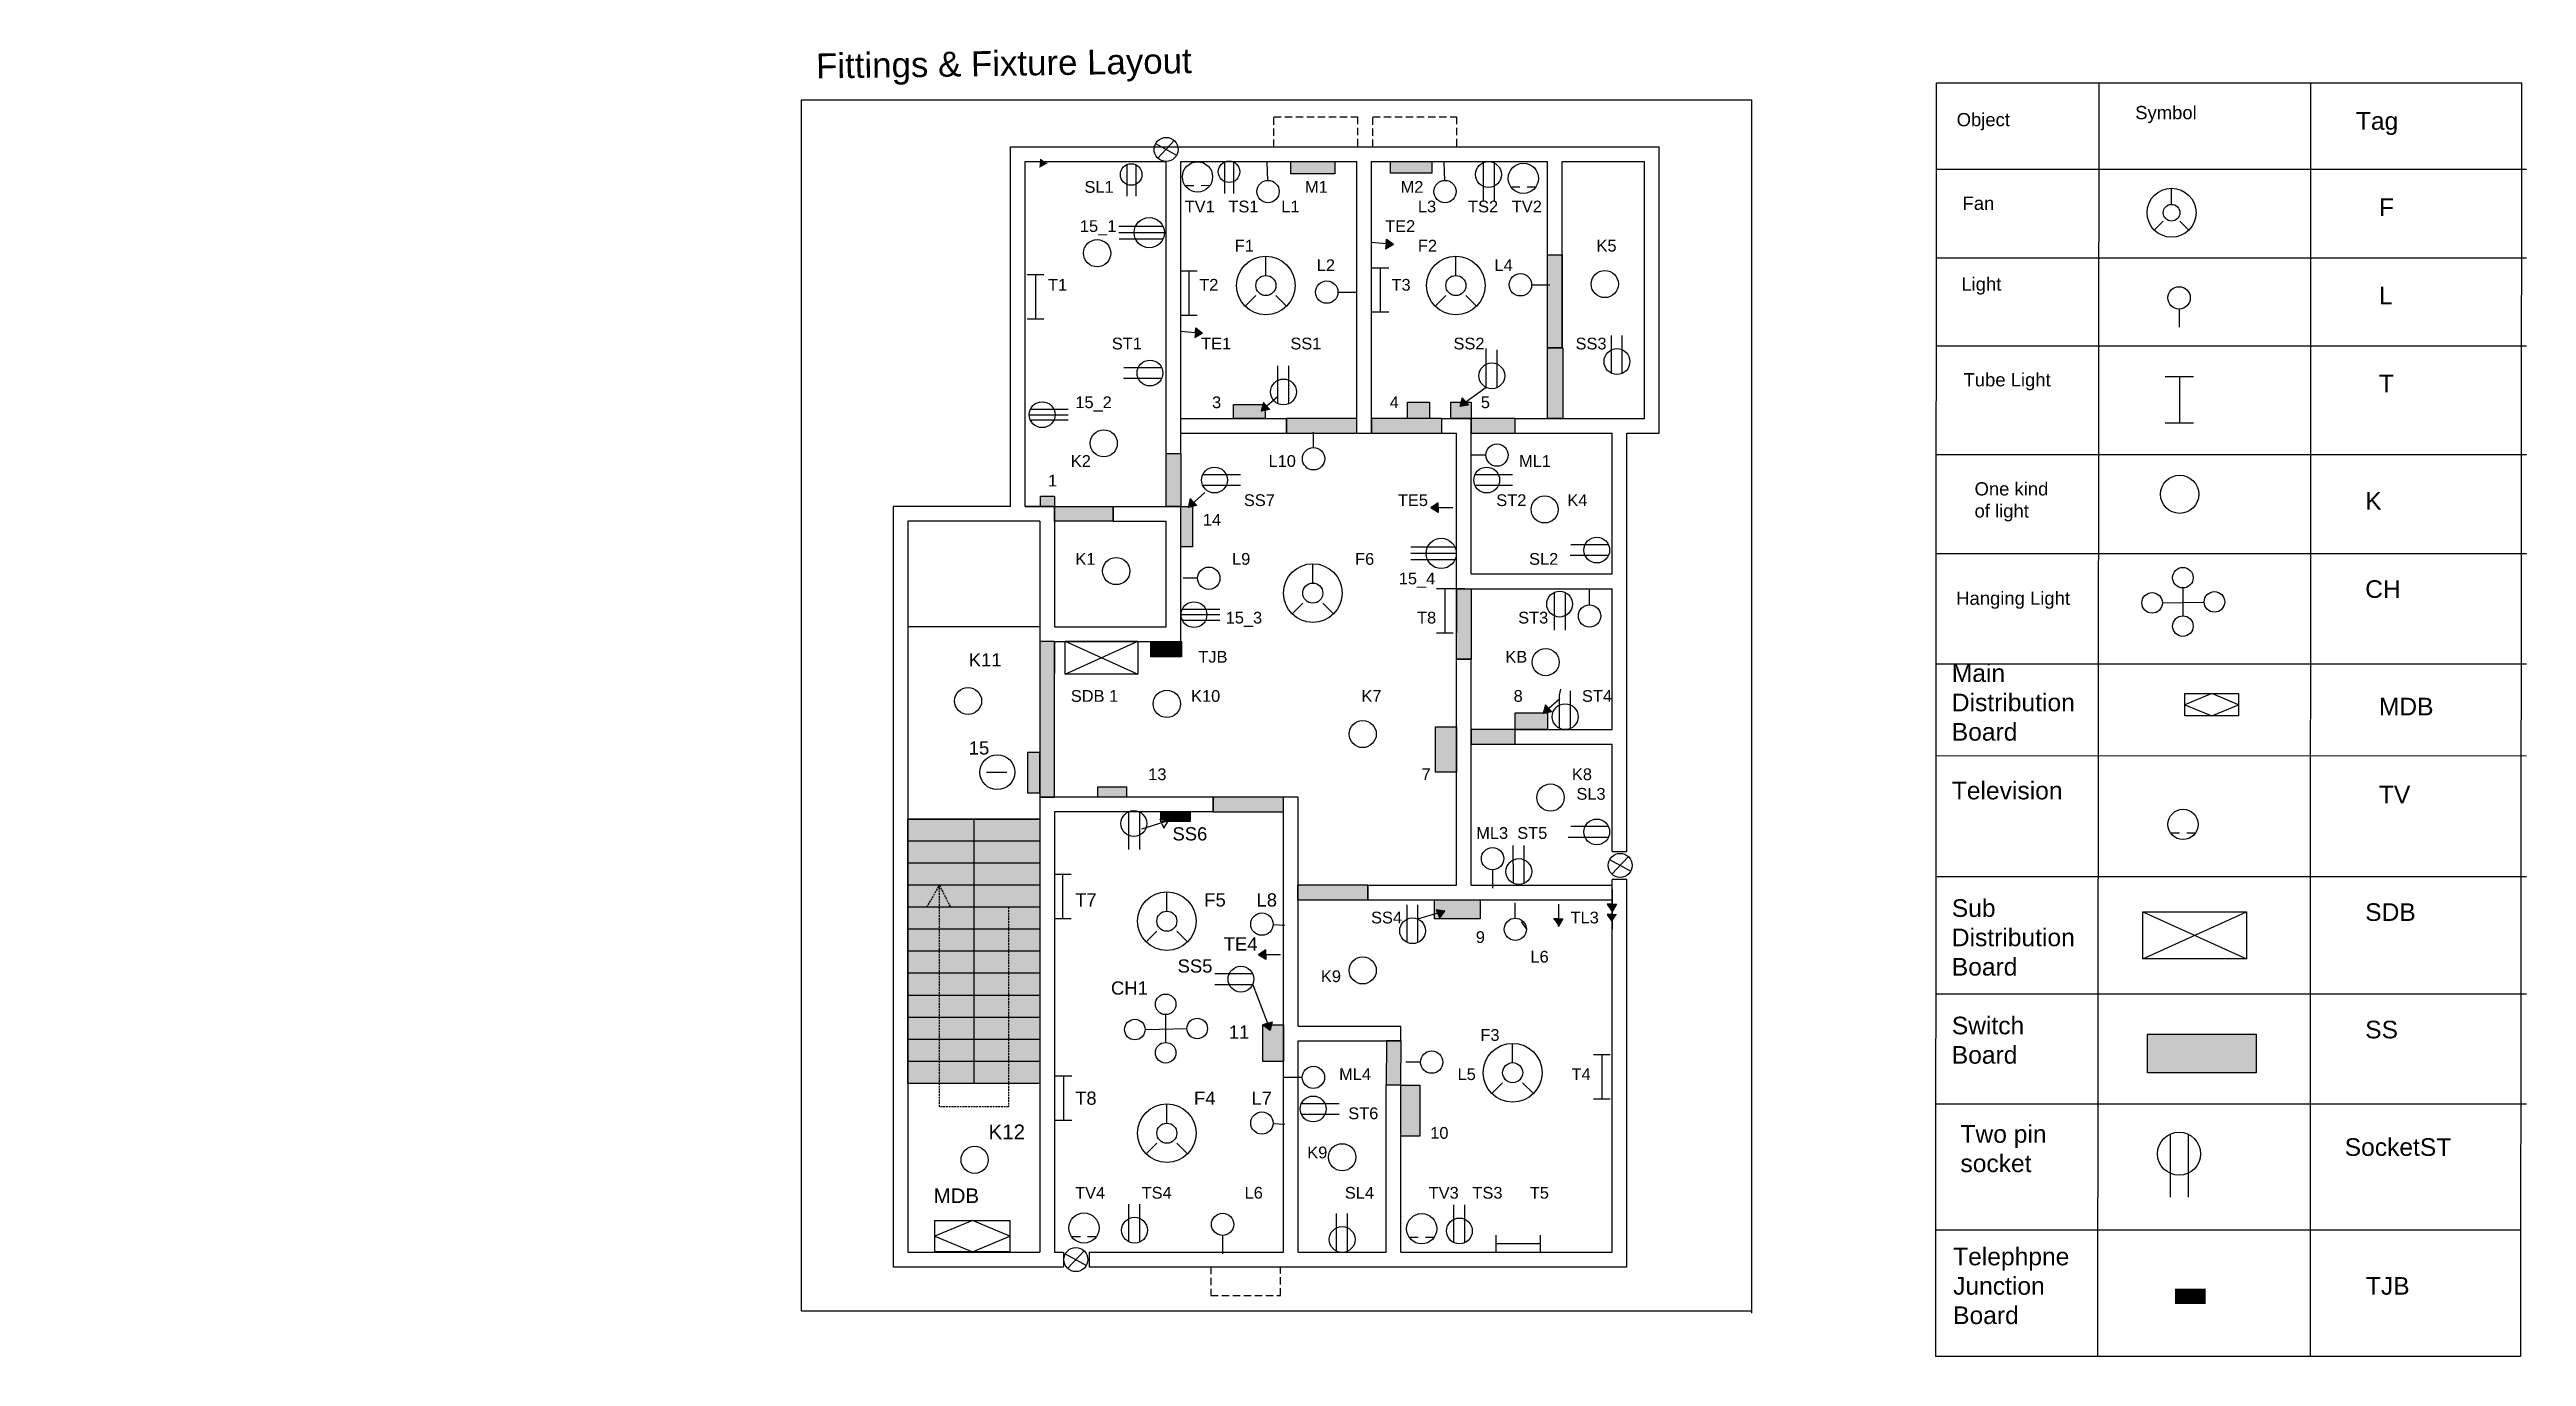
# Model space of a CAD drawing. Header units: inches. Extents: x -866 to 823, y 98 to 33361.
# Drawn here: x -866 to 823, y 98 to 988 of the extents above; entities outside this region: 2.
import ezdxf

# ---------------------------------------------------------------- set-up
doc = ezdxf.new("R2010")
doc.units = ezdxf.units.IN
doc.header["$LTSCALE"] = 5
doc.header["$MEASUREMENT"] = 0
doc.linetypes.add('DASHED2', pattern=[0.375, 0.25, -0.125])
doc.linetypes.add('DASHEDX2', pattern=[1.5, 1, -0.5])
doc.styles.get("Standard").update_dxf_attribs({"font": 'arial.ttf', "height": 12})

msp = doc.modelspace()

# ---------------------------------------------------------------- texts
at = {"linetype": 'Continuous', "insert": (-343.2, 985), "char_height": 17, "width": 357.677, "attachment_point": 1, "rotation": 0.8268}
msp.add_mtext('{\\C3;Fittings & Fixture Layout}', dxfattribs=at)
at = {"linetype": 'Continuous', "attachment_point": 1}
for s, insert, char_height, width in [('Symbol', (556, 949.3), 9, 94.75), ('Object', (434.3, 944.5), 9, 82.5), ('Tag', (706.4, 945.1), 12, 90), ('                       \\P             SL1                                          {\\C3;M1 }               {\\C3;M2}               \\P                                   {\\C4;TV1}   TS1     L1                          L3       TS2   TV2\\P            {\\C3;15_1 }                                                         {\\C2; TE2\\P}                                              F1                                    F2                                   K5\\P                                                                L2                                   L4                       \\P     T1                             T2                                      T3                         \\P\\P\\P                   ST1             {\\C2;TE1 }            SS1                             SS2                    SS3\\P\\P         \\P           {\\C3;15_2}                      {\\C1;3}                                    {\\C1; 4 }                 {\\C1;5 \\P}\\P\\P          K2                                       L10                                                 ML1\\P    {\\C1; 1  }                                                                                             \\P                                                SS7                          {\\C2; TE5}               ST2         K4\\P                                       {\\C1;14\\P}\\P           K1                              L9                       F6                                  SL2\\P                                                                                  15_4                        \\P\\P                                            {\\C3;15_3  }                                T8                  ST3     \\P                     \\P                                      TJB                                                             KB\\P \\P         {\\C1; SDB 1 }               K10                               K7                            {\\C1; 8 }            ST4\\P\\P\\P                    \\P                           {\\C1;13    }                                                   {\\C1; 7}                               K8\\P                                                                                                                         SL3\\P                                                                                                                           \\P                                                                                                   ML3  ST5   \\P                                         ', (-200.5, 911.5), 8, 414.269), ('Fan', (438.3, 887.5), 9, 71.5), ('\\P          F\\P\\P\\P          L\\P\\P\\P          T\\P\\P\\P\\P        K\\P\\P\\P        CH\\P\\P\\P     \\P          MDB\\P\\P\\P          TV\\P\\P\\P\\P        SDB\\P\\P\\P\\P        SS\\P\\P\\P\\P     SocketST', (675.5, 906.3), 12, 143.159), ('Light', (437.5, 832.5), 9, 73), ('Tube Light', (439, 767.3), 9, 67.25), ('One kind of light', (446.5, 693), 9, 63.25), ('Hanging Light', (434, 618.5), 9, 86.75), ('K11\\P\\P\\P\\P{\\C1;15}', (-239, 576.5), 9, 40), ('Main Distribution \\PBoard\\P\\PTelevision\\P\\P\\P\\PSub\\PDistribution\\PBoard\\P\\PSwitch\\PBoard', (431, 569), 12, 99.527), ('                       SS6\\P\\P\\P    T7                     F5      L8\\P\\P                                 {\\C1;TE4}\\P                        SS5\\P           CH1\\P                                             \\P                                  {\\C1;11\\P}\\P\\P    T8                   F4       L7', (-180.5, 458), 9, 156), ('                SS4                                     TL3\\P                                       {\\C1;9 }              \\P                                                   L6\\P     K9                                  \\P\\P                                       \\P                                        F3\\P        \\P         ML4                   L5                     T4\\P\\P           ST6           \\P                             10\\P{\\C1;  K9}', (-14.5, 400.5), 8, 214), ('K12', (-225.5, 255.5), 10, 35), ('Two pin socket                                                                            ', (436.9, 255.1), 12, 72), ('{\\C1;MDB}', (-263, 212), 10, 52.011), ('TV4        TS4                L6                  SL4            TV3   TS3      T5', (-166.5, 213), 8, 322.5), ('Telephpne                                                \\PJunction                                               TJB                               \\PBoard', (431.9, 171.6), 12, 377.5)]:
    msp.add_mtext(s, dxfattribs=dict(at, insert=insert, char_height=char_height, width=width))

# ---------------------------------------------------------------- hatches: boundary and pattern name
at = {"linetype": 'Continuous', "true_color": 0x000000}
h = msp.add_hatch(color=18, dxfattribs=at)
h.paths.add_polyline_path([(-185.6, 910.1), (-190.5, 910.6), (-190.9, 907.1)])
h.paths.add_polyline_path([(-185.6, 910.1), (-190.3, 913.6), (-190.5, 910.6)])
at = {"linetype": 'Continuous'}
h = msp.add_hatch(color=252, dxfattribs=at)
h.paths.add_polyline_path([(68.5, 282.4), (55.5, 282.4), (55.5, 247.5), (68.5, 247.5)])
h.paths.add_polyline_path([(-24.5, 323.5), (-38.5, 323.5), (-38.5, 298.5), (-24.5, 298.5)])
h.paths.add_polyline_path([(109.5, 408.5), (78.5, 408.5), (78.5, 395.5), (109.5, 395.5)])
h.paths.add_polyline_path([(155.5, 536), (133.5, 536), (133.5, 524.5), (155.5, 524.5)])
h.paths.add_polyline_path([(93.5, 526.5), (79, 526.5), (79, 495.5), (93.5, 495.5)])
h.paths.add_polyline_path([(-37, 746), (-58.5, 746), (-58.5, 736.5), (-37, 736.5)])
h.paths.add_polyline_path([(75, 747.5), (60, 747.5), (60, 736.5), (75, 736.5)])
h.paths.add_polyline_path([(103.5, 747.5), (89.5, 747.5), (89.5, 736.5), (103.5, 736.5)])
h.paths.add_polyline_path([(76.5, 911.5), (48.5, 911.5), (48.5, 903.5), (76.5, 903.5)])
h.paths.add_polyline_path([(10.5, 911.5), (-19.5, 911.5), (-19.5, 903), (10.5, 903)])
h.paths.add_polyline_path([(-94, 584.5), (-115, 584.5), (-115, 574), (-94, 574)])
h.paths.add_polyline_path([(-131.5, 485.5), (-151, 485.5), (-151, 478.5), (-131.5, 478.5)])
h.paths.add_polyline_path([(-190.5, 509), (-199, 509), (-199, 481.5), (-190.5, 481.5)])
h = msp.add_hatch(color=256, dxfattribs=at)
h.set_gradient(color1=(213, 179, 42), one_color=1, tint=1)
h.paths.add_polyline_path([(-741.5, 854.5), (-865.5, 854.5), (-865.5, 803.5), (-741.5, 803.5)], flags=17)
h.paths.add_polyline_path([(-865.5, 854.5), (-741.5, 854.5), (-741.5, 803.5), (-865.5, 803.5)])
at = {"linetype": 'Continuous', "true_color": 0x000000}
h = msp.add_hatch(color=18, dxfattribs=at)
h.paths.add_polyline_path([(50.4, 855.1), (45.5, 855.6), (45.1, 852.1)])
h.paths.add_polyline_path([(50.4, 855.1), (45.7, 858.6), (45.5, 855.6)])
at = {"linetype": 'Continuous'}
h = msp.add_hatch(color=256, dxfattribs=at)
h.paths.add_polyline_path([(45.1, 852.1), (50.4, 855.1), (45.5, 855.6)])
h.paths.add_polyline_path([(45.5, 855.6), (50.4, 855.1), (45.7, 858.6)])
for color, points in [(56, [(165.5, 848), (155.5, 848), (155.5, 784.5), (165.5, 784.5)]), (54, [(25.5, 736.5), (-22.5, 736.5), (-22.5, 726.5), (25.5, 726.5)]), (54, [(83.5, 736.5), (35.5, 736.5), (35.5, 726.5), (83.5, 726.5)]), (252, [(-86.5, 676.5), (-94.5, 676.5), (-94.5, 649), (-86.5, 649)]), (73, [(-94, 584.5), (-115, 584.5), (-115, 574), (-94, 574)]), (54, [(133.5, 524.5), (103.5, 524.5), (103.5, 514.5), (133.5, 514.5)]), (52, [(-24.5, 478.5), (-72.5, 478.5), (-72.5, 468.5), (-24.5, 468.5)]), (252, [(-88, 468.5), (-108, 468.5), (-108, 463.3), (-102.8, 462.5), (-103.1, 462), (-88, 462)]), (52, [(33, 418.5), (-14.5, 418.5), (-14.5, 408.5), (33, 408.5)]), (56, [(55.8, 312.4), (45.8, 312.5), (45.5, 282.5), (55.5, 282.5)]), (8, [(564.4, 317.1), (564.4, 290.6), (638.4, 290.6), (638.4, 317.1)]), (73, [(604.1, 143.8), (583.1, 143.8), (583.1, 133.3), (604.1, 133.3)])]:
    msp.add_hatch(color=color, dxfattribs=at).paths.add_polyline_path(points)
at = {"linetype": 'Continuous', "true_color": 0x000000}
h = msp.add_hatch(color=18, dxfattribs=at)
h.paths.add_polyline_path([(-79.6, 794.6), (-84.5, 795.1), (-84.9, 791.6)])
h.paths.add_polyline_path([(-79.6, 794.6), (-84.3, 798.1), (-84.5, 795.1)])
at = {"linetype": 'Continuous'}
h = msp.add_hatch(color=256, dxfattribs=at)
h.paths.add_polyline_path([(-84.9, 791.6), (-79.6, 794.6), (-84.5, 795.1)])
h.paths.add_polyline_path([(-84.5, 795.1), (-79.6, 794.6), (-84.3, 798.1)])
h = msp.add_hatch(color=56, dxfattribs=at)
h.paths.add_polyline_path([(166, 784.5), (155.5, 784.5), (155.5, 736.5), (166, 736.5)])
h.paths.add_polyline_path([(-94.5, 712.5), (-104.5, 712.5), (-104.5, 676.5), (-94.5, 676.5)])
h.paths.add_polyline_path([(-180.5, 683.5), (-190, 683.5), (-190, 676.5), (-180.5, 676.5)])
h.paths.add_polyline_path([(133.5, 736.5), (103.5, 736.5), (103.5, 726.5), (133.5, 726.5)])
at = {"linetype": 'Continuous', "true_color": 0x000000}
h = msp.add_hatch(color=18, dxfattribs=at)
h.paths.add_polyline_path([(-39.6, 741.4), (-35.8, 744.7), (-38.2, 747.3)])
h.paths.add_polyline_path([(-39.6, 741.4), (-33.8, 742.5), (-35.8, 744.7)])
at = {"linetype": 'Continuous'}
h = msp.add_hatch(color=256, dxfattribs=at)
h.paths.add_polyline_path([(-38.2, 747.3), (-39.6, 741.4), (-35.8, 744.7)])
h.paths.add_polyline_path([(-39.6, 741.4), (-33.8, 742.5), (-35.8, 744.7)])
at = {"linetype": 'Continuous', "true_color": 0x000000}
h = msp.add_hatch(color=18, dxfattribs=at)
h.paths.add_polyline_path([(95.8, 744.5), (99.5, 747.9), (97.2, 750.5)])
h.paths.add_polyline_path([(95.8, 744.5), (101.5, 745.6), (99.5, 747.9)])
at = {"linetype": 'Continuous'}
h = msp.add_hatch(color=256, dxfattribs=at)
h.paths.add_polyline_path([(97.2, 750.5), (95.8, 744.5), (99.5, 747.9)])
h.paths.add_polyline_path([(95.8, 744.5), (101.5, 745.6), (99.5, 747.9)])
h = msp.add_hatch(color=54, dxfattribs=at)
h.paths.add_polyline_path([(-140.5, 676.5), (-180.5, 676.5), (-180.5, 666.5), (-140.5, 666.5)])
h.paths.add_polyline_path([(103.5, 620.5), (93.5, 620.5), (93.5, 572.5), (103.5, 572.5)])
at = {"linetype": 'Continuous', "true_color": 0x000000}
h = msp.add_hatch(color=18, dxfattribs=at)
h.paths.add_polyline_path([(-89.4, 675.9), (-85.6, 679.3), (-88, 681.9)])
h.paths.add_polyline_path([(-89.4, 675.9), (-83.6, 677.1), (-85.6, 679.3)])
at = {"linetype": 'Continuous'}
h = msp.add_hatch(color=256, dxfattribs=at)
h.paths.add_polyline_path([(-88, 681.9), (-89.4, 675.9), (-85.6, 679.3)])
h.paths.add_polyline_path([(-89.4, 675.9), (-83.6, 677.1), (-85.6, 679.3)])
at = {"linetype": 'Continuous', "true_color": 0x000000}
h = msp.add_hatch(color=18, dxfattribs=at)
h.paths.add_polyline_path([(76, 675.5), (81, 675.5), (81, 679)])
h.paths.add_polyline_path([(76, 675.5), (81, 672.5), (81, 675.5)])
at = {"linetype": 'Continuous'}
h = msp.add_hatch(color=256, dxfattribs=at)
h.paths.add_polyline_path([(81, 679), (76, 675.5), (81, 675.5)])
h.paths.add_polyline_path([(76, 675.5), (81, 672.5), (81, 675.5)])
h = msp.add_hatch(color=44, dxfattribs=at)
h.paths.add_polyline_path([(-180.5, 562.5), (-190.5, 562.5), (-190.5, 478.5), (-180.5, 478.5)])
h.paths.add_polyline_path([(-180.5, 584.5), (-190.5, 584.5), (-190.5, 562.5), (-180.5, 562.5)])
h = msp.add_hatch(color=42, dxfattribs=at)
h.paths.add_polyline_path([(-180.5, 562.5), (-190.5, 562.5), (-190.5, 478.5), (-180.5, 478.5)])
h.paths.add_polyline_path([(-180.5, 584.5), (-190.5, 584.5), (-190.5, 562.5), (-180.5, 562.5)])
at = {"linetype": 'Continuous', "true_color": 0x000000}
h = msp.add_hatch(color=18, dxfattribs=at)
h.paths.add_polyline_path([(152.6, 535.4), (156.4, 538.8), (154, 541.4)])
h.paths.add_polyline_path([(152.6, 535.4), (158.4, 536.6), (156.4, 538.8)])
at = {"linetype": 'Continuous'}
h = msp.add_hatch(color=256, dxfattribs=at)
h.paths.add_polyline_path([(154, 541.4), (152.6, 535.4), (156.4, 538.8)])
h.paths.add_polyline_path([(152.6, 535.4), (158.4, 536.6), (156.4, 538.8)])
h = msp.add_hatch(color=254, dxfattribs=at)
h.paths.add_polyline_path([(-190.5, 433.5), (-235.5, 433.5), (-235.5, 418.5), (-190.5, 418.5)])
h.paths.add_polyline_path([(-190.5, 463.5), (-235.5, 463.5), (-235.5, 448.5), (-190.5, 448.5)])
h.paths.add_polyline_path([(-235.5, 463.5), (-280.5, 463.5), (-280.5, 448.5), (-235.5, 448.5)])
h.paths.add_polyline_path([(-235.5, 448.5), (-280.5, 448.5), (-280.5, 433.5), (-235.5, 433.5)])
h.paths.add_polyline_path([(-190.5, 448.5), (-235.5, 448.5), (-235.5, 433.5), (-190.5, 433.5)])
h.paths.add_polyline_path([(-190.5, 418.5), (-235.5, 418.5), (-235.5, 403.5), (-190.5, 403.5)])
h.paths.add_polyline_path([(-235.5, 433.5), (-280.5, 433.5), (-280.5, 418.5), (-235.5, 418.5)])
h.paths.add_polyline_path([(-235.5, 418.5), (-259, 418.5), (-251.5, 403.5), (-235.5, 403.5)])
h.paths.add_polyline_path([(-235.5, 403.5), (-259, 403.5), (-259, 388.5), (-235.5, 388.5)])
h.paths.add_polyline_path([(-212, 403.5), (-235.5, 403.5), (-235.5, 388.5), (-212, 388.5)])
h.paths.add_polyline_path([(-190.5, 403.5), (-212, 403.5), (-212, 388.5), (-190.5, 388.5)])
h.paths.add_polyline_path([(-259, 403.5), (-280.5, 403.5), (-280.5, 388.5), (-259, 388.5)])
h.paths.add_polyline_path([(-259, 388.5), (-280.5, 388.5), (-280.5, 373.5), (-259, 373.5)])
h.paths.add_polyline_path([(-235.5, 388.5), (-259, 388.5), (-259, 373.5), (-235.5, 373.5)])
h.paths.add_polyline_path([(-190.5, 388.5), (-212, 388.5), (-212, 373.5), (-190.5, 373.5)])
h.paths.add_polyline_path([(-190.5, 373.5), (-212, 373.5), (-212, 358.5), (-190.5, 358.5)])
h.paths.add_polyline_path([(-212, 373.5), (-235.5, 373.5), (-235.5, 358.5), (-212, 358.5)])
h.paths.add_polyline_path([(-235.5, 373.5), (-259, 373.5), (-259, 358.5), (-235.5, 358.5)])
h.paths.add_polyline_path([(-259, 373.5), (-280.5, 373.5), (-280.5, 358.5), (-259, 358.5)])
h.paths.add_polyline_path([(-259, 358.5), (-280.5, 358.5), (-280.5, 343.5), (-259, 343.5)])
h.paths.add_polyline_path([(-235.5, 358.5), (-259, 358.5), (-259, 343.5), (-235.5, 343.5)])
h.paths.add_polyline_path([(-212, 358.5), (-235.5, 358.5), (-235.5, 343.5), (-212, 343.5)])
h.paths.add_polyline_path([(-190.5, 358.5), (-212, 358.5), (-212, 343.5), (-190.5, 343.5)])
h.paths.add_polyline_path([(-190.5, 343.5), (-212, 343.5), (-212, 328.5), (-190.5, 328.5)])
h.paths.add_polyline_path([(-212, 343.5), (-235.5, 343.5), (-235.5, 328.5), (-212, 328.5)])
h.paths.add_polyline_path([(-235.5, 343.5), (-259, 343.5), (-259, 328.5), (-235.5, 328.5)])
h.paths.add_polyline_path([(-259, 343.5), (-280.5, 343.5), (-280.5, 328.5), (-259, 328.5)])
h.paths.add_polyline_path([(-259, 328.5), (-280.5, 328.5), (-280.5, 313.5), (-259, 313.5)])
h.paths.add_polyline_path([(-235.5, 328.5), (-259, 328.5), (-259, 313.5), (-235.5, 313.5)])
h.paths.add_polyline_path([(-235.5, 313.5), (-259, 313.5), (-259, 298.5), (-235.5, 298.5)])
h.paths.add_polyline_path([(-235.5, 298.5), (-259, 298.5), (-259, 283.5), (-235.5, 283.5)])
h.paths.add_polyline_path([(-212, 298.5), (-235.5, 298.5), (-235.5, 283.5), (-212, 283.5)])
h.paths.add_polyline_path([(-190.5, 298.5), (-212, 298.5), (-212, 283.5), (-190.5, 283.5)])
h.paths.add_polyline_path([(-190.5, 313.5), (-212, 313.5), (-212, 298.5), (-190.5, 298.5)])
h.paths.add_polyline_path([(-190.5, 328.5), (-212, 328.5), (-212, 313.5), (-190.5, 313.5)])
h.paths.add_polyline_path([(-212, 328.5), (-235.5, 328.5), (-235.5, 313.5), (-212, 313.5)])
h.paths.add_polyline_path([(-212, 313.5), (-235.5, 313.5), (-235.5, 298.5), (-212, 298.5)])
h.paths.add_polyline_path([(-259, 313.5), (-280.5, 313.5), (-280.5, 298.5), (-259, 298.5)])
h.paths.add_polyline_path([(-259, 298.5), (-280.5, 298.5), (-280.5, 283.5), (-259, 283.5)])
h.paths.add_polyline_path([(-259, 418.5), (-267.5, 403.5), (-259, 403.5)])
h.paths.add_polyline_path([(-259, 418.5), (-259, 403.5), (-251.5, 403.5)], flags=16)
h.paths.add_polyline_path([(-259, 418.5), (-280.5, 418.5), (-280.5, 403.5), (-267.5, 403.5)])
h = msp.add_hatch(color=254, dxfattribs=at)
h.set_gradient(color1=(84, 140, 187), one_color=1, tint=1, name='HEMISPHERICAL')
h.paths.add_polyline_path([(-235.5, 463.5), (-280.5, 463.5), (-280.5, 448.5), (-235.5, 448.5)])
h.paths.add_polyline_path([(-190.5, 463.5), (-235.5, 463.5), (-235.5, 448.5), (-190.5, 448.5)])
h.paths.add_polyline_path([(-190.5, 448.5), (-235.5, 448.5), (-235.5, 433.5), (-190.5, 433.5)])
h.paths.add_polyline_path([(-235.5, 448.5), (-280.5, 448.5), (-280.5, 433.5), (-235.5, 433.5)])
h.paths.add_polyline_path([(-235.5, 433.5), (-280.5, 433.5), (-280.5, 418.5), (-235.5, 418.5)])
h.paths.add_polyline_path([(-190.5, 433.5), (-235.5, 433.5), (-235.5, 418.5), (-190.5, 418.5)])
h.paths.add_polyline_path([(-190.5, 403.5), (-212, 403.5), (-212, 388.5), (-190.5, 388.5)])
h.paths.add_polyline_path([(-212, 403.5), (-235.5, 403.5), (-235.5, 388.5), (-212, 388.5)])
h.paths.add_polyline_path([(-190.5, 418.5), (-235.5, 418.5), (-235.5, 403.5), (-190.5, 403.5)])
h.paths.add_polyline_path([(-235.5, 418.5), (-259, 418.5), (-251.5, 403.5), (-235.5, 403.5)])
h.paths.add_polyline_path([(-259, 418.5), (-259, 403.5), (-251.5, 403.5)], flags=16)
h.paths.add_polyline_path([(-259, 418.5), (-267.5, 403.5), (-259, 403.5)])
h.paths.add_polyline_path([(-259, 418.5), (-280.5, 418.5), (-280.5, 403.5), (-267.5, 403.5)])
h.paths.add_polyline_path([(-259, 403.5), (-280.5, 403.5), (-280.5, 388.5), (-259, 388.5)])
h.paths.add_polyline_path([(-235.5, 403.5), (-259, 403.5), (-259, 388.5), (-235.5, 388.5)])
h.paths.add_polyline_path([(-212, 373.5), (-235.5, 373.5), (-235.5, 358.5), (-212, 358.5)])
h.paths.add_polyline_path([(-212, 388.5), (-235.5, 388.5), (-235.5, 373.5), (-212, 373.5)])
h.paths.add_polyline_path([(-235.5, 388.5), (-259, 388.5), (-259, 373.5), (-235.5, 373.5)])
h.paths.add_polyline_path([(-235.5, 373.5), (-259, 373.5), (-259, 358.5), (-235.5, 358.5)])
h.paths.add_polyline_path([(-259, 388.5), (-280.5, 388.5), (-280.5, 373.5), (-259, 373.5)])
h.paths.add_polyline_path([(-259, 373.5), (-280.5, 373.5), (-280.5, 358.5), (-259, 358.5)])
h.paths.add_polyline_path([(-259, 343.5), (-280.5, 343.5), (-280.5, 328.5), (-259, 328.5)])
h.paths.add_polyline_path([(-259, 358.5), (-280.5, 358.5), (-280.5, 343.5), (-259, 343.5)])
h.paths.add_polyline_path([(-235.5, 358.5), (-259, 358.5), (-259, 343.5), (-235.5, 343.5)])
h.paths.add_polyline_path([(-235.5, 343.5), (-259, 343.5), (-259, 328.5), (-235.5, 328.5)])
h.paths.add_polyline_path([(-212, 343.5), (-235.5, 343.5), (-235.5, 328.5), (-212, 328.5)])
h.paths.add_polyline_path([(-212, 358.5), (-235.5, 358.5), (-235.5, 343.5), (-212, 343.5)])
h.paths.add_polyline_path([(-190.5, 358.5), (-212, 358.5), (-212, 343.5), (-190.5, 343.5)])
h.paths.add_polyline_path([(-190.5, 373.5), (-212, 373.5), (-212, 358.5), (-190.5, 358.5)])
h.paths.add_polyline_path([(-190.5, 388.5), (-212, 388.5), (-212, 373.5), (-190.5, 373.5)])
h.paths.add_polyline_path([(-190.5, 343.5), (-212, 343.5), (-212, 328.5), (-190.5, 328.5)])
h.paths.add_polyline_path([(-190.5, 313.5), (-212, 313.5), (-212, 298.5), (-190.5, 298.5)])
h.paths.add_polyline_path([(-212, 328.5), (-235.5, 328.5), (-235.5, 313.5), (-212, 313.5)])
h.paths.add_polyline_path([(-235.5, 328.5), (-259, 328.5), (-259, 313.5), (-235.5, 313.5)])
h.paths.add_polyline_path([(-259, 328.5), (-280.5, 328.5), (-280.5, 313.5), (-259, 313.5)])
h.paths.add_polyline_path([(-259, 313.5), (-280.5, 313.5), (-280.5, 298.5), (-259, 298.5)])
h.paths.add_polyline_path([(-259, 298.5), (-280.5, 298.5), (-280.5, 283.5), (-259, 283.5)])
h.paths.add_polyline_path([(-235.5, 298.5), (-259, 298.5), (-259, 283.5), (-235.5, 283.5)])
h.paths.add_polyline_path([(-235.5, 313.5), (-259, 313.5), (-259, 298.5), (-235.5, 298.5)])
h.paths.add_polyline_path([(-212, 313.5), (-235.5, 313.5), (-235.5, 298.5), (-212, 298.5)])
h.paths.add_polyline_path([(-212, 298.5), (-235.5, 298.5), (-235.5, 283.5), (-212, 283.5)])
h.paths.add_polyline_path([(-190.5, 298.5), (-212, 298.5), (-212, 283.5), (-190.5, 283.5)])
h = msp.add_hatch(color=254, dxfattribs=at)
h.set_gradient(color1=(84, 140, 187), one_color=1, tint=1, name='SPHERICAL')
h.paths.add_polyline_path([(-235.5, 463.5), (-280.5, 463.5), (-280.5, 448.5), (-235.5, 448.5)])
h.paths.add_polyline_path([(-190.5, 463.5), (-235.5, 463.5), (-235.5, 448.5), (-190.5, 448.5)])
h.paths.add_polyline_path([(-190.5, 448.5), (-235.5, 448.5), (-235.5, 433.5), (-190.5, 433.5)])
h.paths.add_polyline_path([(-235.5, 448.5), (-280.5, 448.5), (-280.5, 433.5), (-235.5, 433.5)])
h.paths.add_polyline_path([(-190.5, 433.5), (-235.5, 433.5), (-235.5, 418.5), (-190.5, 418.5)])
h.paths.add_polyline_path([(-235.5, 433.5), (-280.5, 433.5), (-280.5, 418.5), (-235.5, 418.5)])
h.paths.add_polyline_path([(-259, 418.5), (-280.5, 418.5), (-280.5, 403.5), (-267.5, 403.5)])
h.paths.add_polyline_path([(-259, 418.5), (-267.5, 403.5), (-259, 403.5)])
h.paths.add_polyline_path([(-259, 418.5), (-259, 403.5), (-251.5, 403.5)])
h.paths.add_polyline_path([(-235.5, 418.5), (-259, 418.5), (-251.5, 403.5), (-235.5, 403.5)])
h.paths.add_polyline_path([(-190.5, 418.5), (-235.5, 418.5), (-235.5, 403.5), (-190.5, 403.5)])
h.paths.add_polyline_path([(-259, 403.5), (-280.5, 403.5), (-280.5, 388.5), (-259, 388.5)])
h.paths.add_polyline_path([(-235.5, 403.5), (-259, 403.5), (-259, 388.5), (-235.5, 388.5)])
h.paths.add_polyline_path([(-212, 403.5), (-235.5, 403.5), (-235.5, 388.5), (-212, 388.5)])
h.paths.add_polyline_path([(-190.5, 403.5), (-212, 403.5), (-212, 388.5), (-190.5, 388.5)])
h.paths.add_polyline_path([(-190.5, 388.5), (-212, 388.5), (-212, 373.5), (-190.5, 373.5)])
h.paths.add_polyline_path([(-212, 388.5), (-235.5, 388.5), (-235.5, 373.5), (-212, 373.5)])
h.paths.add_polyline_path([(-235.5, 388.5), (-259, 388.5), (-259, 373.5), (-235.5, 373.5)])
h.paths.add_polyline_path([(-259, 388.5), (-280.5, 388.5), (-280.5, 373.5), (-259, 373.5)])
h.paths.add_polyline_path([(-259, 373.5), (-280.5, 373.5), (-280.5, 358.5), (-259, 358.5)])
h.paths.add_polyline_path([(-235.5, 373.5), (-259, 373.5), (-259, 358.5), (-235.5, 358.5)])
h.paths.add_polyline_path([(-212, 373.5), (-235.5, 373.5), (-235.5, 358.5), (-212, 358.5)])
h.paths.add_polyline_path([(-190.5, 373.5), (-212, 373.5), (-212, 358.5), (-190.5, 358.5)])
h.paths.add_polyline_path([(-259, 358.5), (-280.5, 358.5), (-280.5, 343.5), (-259, 343.5)])
h.paths.add_polyline_path([(-235.5, 358.5), (-259, 358.5), (-259, 343.5), (-235.5, 343.5)])
h.paths.add_polyline_path([(-212, 358.5), (-235.5, 358.5), (-235.5, 343.5), (-212, 343.5)])
h.paths.add_polyline_path([(-190.5, 358.5), (-212, 358.5), (-212, 343.5), (-190.5, 343.5)])
h.paths.add_polyline_path([(-190.5, 343.5), (-212, 343.5), (-212, 328.5), (-190.5, 328.5)])
h.paths.add_polyline_path([(-190.5, 328.5), (-212, 328.5), (-212, 313.5), (-190.5, 313.5)])
h.paths.add_polyline_path([(-212, 328.5), (-235.5, 328.5), (-235.5, 313.5), (-212, 313.5)])
h.paths.add_polyline_path([(-212, 343.5), (-235.5, 343.5), (-235.5, 328.5), (-212, 328.5)])
h.paths.add_polyline_path([(-235.5, 343.5), (-259, 343.5), (-259, 328.5), (-235.5, 328.5)])
h.paths.add_polyline_path([(-235.5, 328.5), (-259, 328.5), (-259, 313.5), (-235.5, 313.5)])
h.paths.add_polyline_path([(-259, 328.5), (-280.5, 328.5), (-280.5, 313.5), (-259, 313.5)])
h.paths.add_polyline_path([(-259, 343.5), (-280.5, 343.5), (-280.5, 328.5), (-259, 328.5)])
h.paths.add_polyline_path([(-259, 313.5), (-280.5, 313.5), (-280.5, 298.5), (-259, 298.5)])
h.paths.add_polyline_path([(-235.5, 313.5), (-259, 313.5), (-259, 298.5), (-235.5, 298.5)])
h.paths.add_polyline_path([(-212, 313.5), (-235.5, 313.5), (-235.5, 298.5), (-212, 298.5)])
h.paths.add_polyline_path([(-190.5, 313.5), (-212, 313.5), (-212, 298.5), (-190.5, 298.5)])
h.paths.add_polyline_path([(-190.5, 298.5), (-212, 298.5), (-212, 283.5), (-190.5, 283.5)])
h.paths.add_polyline_path([(-212, 298.5), (-235.5, 298.5), (-235.5, 283.5), (-212, 283.5)])
h.paths.add_polyline_path([(-235.5, 298.5), (-259, 298.5), (-259, 283.5), (-235.5, 283.5)])
h.paths.add_polyline_path([(-259, 298.5), (-280.5, 298.5), (-280.5, 283.5), (-259, 283.5)])
h = msp.add_hatch(color=146, dxfattribs=at)
h.set_gradient(color1=(35, 64, 88), color2=(91, 145, 190), one_color=1, tint=0.55, name='INVCURVED')
h.paths.add_polyline_path([(-235.5, 463.5), (-280.5, 463.5), (-280.5, 448.5), (-235.5, 448.5)])
h.paths.add_polyline_path([(-190.5, 463.5), (-235.5, 463.5), (-235.5, 448.5), (-190.5, 448.5)])
h.paths.add_polyline_path([(-235.5, 448.5), (-280.5, 448.5), (-280.5, 433.5), (-235.5, 433.5)])
h.paths.add_polyline_path([(-190.5, 448.5), (-235.5, 448.5), (-235.5, 433.5), (-190.5, 433.5)])
h.paths.add_polyline_path([(-235.5, 433.5), (-280.5, 433.5), (-280.5, 418.5), (-235.5, 418.5)])
h.paths.add_polyline_path([(-190.5, 433.5), (-235.5, 433.5), (-235.5, 418.5), (-190.5, 418.5)])
h.paths.add_polyline_path([(-259, 418.5), (-280.5, 418.5), (-280.5, 403.5), (-267.5, 403.5)])
h.paths.add_polyline_path([(-259, 418.5), (-267.5, 403.5), (-259, 403.5)], flags=16)
h.paths.add_polyline_path([(-259, 418.5), (-259, 403.5), (-251.5, 403.5)], flags=16)
h.paths.add_polyline_path([(-235.5, 418.5), (-259, 418.5), (-251.5, 403.5), (-235.5, 403.5)])
h.paths.add_polyline_path([(-190.5, 418.5), (-235.5, 418.5), (-235.5, 403.5), (-190.5, 403.5)])
h.paths.add_polyline_path([(-259, 403.5), (-280.5, 403.5), (-280.5, 388.5), (-259, 388.5)])
h.paths.add_polyline_path([(-235.5, 403.5), (-259, 403.5), (-259, 388.5), (-235.5, 388.5)])
h.paths.add_polyline_path([(-212, 403.5), (-235.5, 403.5), (-235.5, 388.5), (-212, 388.5)])
h.paths.add_polyline_path([(-190.5, 403.5), (-212, 403.5), (-212, 388.5), (-190.5, 388.5)])
h.paths.add_polyline_path([(-259, 388.5), (-280.5, 388.5), (-280.5, 373.5), (-259, 373.5)])
h.paths.add_polyline_path([(-235.5, 388.5), (-259, 388.5), (-259, 373.5), (-235.5, 373.5)])
h.paths.add_polyline_path([(-212, 388.5), (-235.5, 388.5), (-235.5, 373.5), (-212, 373.5)])
h.paths.add_polyline_path([(-190.5, 388.5), (-212, 388.5), (-212, 373.5), (-190.5, 373.5)])
h.paths.add_polyline_path([(-259, 373.5), (-280.5, 373.5), (-280.5, 358.5), (-259, 358.5)])
h.paths.add_polyline_path([(-235.5, 373.5), (-259, 373.5), (-259, 358.5), (-235.5, 358.5)])
h.paths.add_polyline_path([(-212, 373.5), (-235.5, 373.5), (-235.5, 358.5), (-212, 358.5)])
h.paths.add_polyline_path([(-190.5, 373.5), (-212, 373.5), (-212, 358.5), (-190.5, 358.5)])
h.paths.add_polyline_path([(-259, 358.5), (-280.5, 358.5), (-280.5, 343.5), (-259, 343.5)])
h.paths.add_polyline_path([(-235.5, 358.5), (-259, 358.5), (-259, 343.5), (-235.5, 343.5)])
h.paths.add_polyline_path([(-212, 358.5), (-235.5, 358.5), (-235.5, 343.5), (-212, 343.5)])
h.paths.add_polyline_path([(-190.5, 358.5), (-212, 358.5), (-212, 343.5), (-190.5, 343.5)])
h.paths.add_polyline_path([(-259, 343.5), (-280.5, 343.5), (-280.5, 328.5), (-259, 328.5)])
h.paths.add_polyline_path([(-235.5, 343.5), (-259, 343.5), (-259, 328.5), (-235.5, 328.5)])
h.paths.add_polyline_path([(-212, 343.5), (-235.5, 343.5), (-235.5, 328.5), (-212, 328.5)])
h.paths.add_polyline_path([(-190.5, 343.5), (-212, 343.5), (-212, 328.5), (-190.5, 328.5)])
h.paths.add_polyline_path([(-259, 328.5), (-280.5, 328.5), (-280.5, 313.5), (-259, 313.5)])
h.paths.add_polyline_path([(-235.5, 328.5), (-259, 328.5), (-259, 313.5), (-235.5, 313.5)])
h.paths.add_polyline_path([(-212, 328.5), (-235.5, 328.5), (-235.5, 313.5), (-212, 313.5)])
h.paths.add_polyline_path([(-190.5, 328.5), (-212, 328.5), (-212, 313.5), (-190.5, 313.5)])
h.paths.add_polyline_path([(-259, 313.5), (-280.5, 313.5), (-280.5, 298.5), (-259, 298.5)])
h.paths.add_polyline_path([(-235.5, 313.5), (-259, 313.5), (-259, 298.5), (-235.5, 298.5)])
h.paths.add_polyline_path([(-212, 313.5), (-235.5, 313.5), (-235.5, 298.5), (-212, 298.5)])
h.paths.add_polyline_path([(-190.5, 313.5), (-212, 313.5), (-212, 298.5), (-190.5, 298.5)])
h.paths.add_polyline_path([(-259, 298.5), (-280.5, 298.5), (-280.5, 283.5), (-259, 283.5)])
h.paths.add_polyline_path([(-235.5, 298.5), (-259, 298.5), (-259, 283.5), (-235.5, 283.5)])
h.paths.add_polyline_path([(-212, 298.5), (-235.5, 298.5), (-235.5, 283.5), (-212, 283.5)])
h.paths.add_polyline_path([(-190.5, 298.5), (-212, 298.5), (-212, 283.5), (-190.5, 283.5)])
at = {"linetype": 'Continuous', "true_color": 0x000000}
h = msp.add_hatch(color=18, dxfattribs=at)
h.paths.add_polyline_path([(199.5, 400.5), (199.5, 405.5), (196, 405.5)])
h.paths.add_polyline_path([(199.5, 400.5), (202.5, 405.5), (199.5, 405.5)])
at = {"linetype": 'Continuous'}
h = msp.add_hatch(color=256, dxfattribs=at)
h.paths.add_polyline_path([(196, 405.5), (199.5, 400.5), (199.5, 405.5)])
h.paths.add_polyline_path([(199.5, 405.5), (199.5, 400.5), (202.5, 405.5)])
h = msp.add_hatch(color=0, dxfattribs=at)
h.paths.add_polyline_path([(202.5, 405.5), (199.5, 405.5), (199.5, 400.5)])
h.paths.add_polyline_path([(199.5, 405.5), (196, 405.5), (199.5, 400.5)])
at = {"linetype": 'Continuous', "true_color": 0x000000}
h = msp.add_hatch(color=18, dxfattribs=at)
h.paths.add_polyline_path([(199.5, 400.5), (199.5, 405.5), (196, 405.5)])
h.paths.add_polyline_path([(199.5, 400.5), (202.5, 405.5), (199.5, 405.5)])
at = {"linetype": 'Continuous'}
h = msp.add_hatch(color=256, dxfattribs=at)
h.paths.add_polyline_path([(196, 405.5), (199.5, 400.5), (199.5, 405.5)])
h.paths.add_polyline_path([(199.5, 405.5), (199.5, 400.5), (202.5, 405.5)])
h = msp.add_hatch(color=0, dxfattribs=at)
h.paths.add_polyline_path([(202.5, 405.5), (199.5, 405.5), (199.5, 400.5)])
h.paths.add_polyline_path([(199.5, 405.5), (196, 405.5), (199.5, 400.5)])
at = {"linetype": 'Continuous', "true_color": 0x000000}
h = msp.add_hatch(color=18, dxfattribs=at)
h.paths.add_polyline_path([(199.5, 400.5), (199.5, 405.5), (196, 405.5)])
h.paths.add_polyline_path([(199.5, 400.5), (202.5, 405.5), (199.5, 405.5)])
h = msp.add_hatch(color=18, dxfattribs=at)
h.paths.add_polyline_path([(85.5, 401.1), (80.8, 399.2), (82.1, 396)])
h.paths.add_polyline_path([(85.5, 401.1), (79.7, 402), (80.8, 399.2)])
at = {"linetype": 'Continuous'}
h = msp.add_hatch(color=256, dxfattribs=at)
h.paths.add_polyline_path([(82.1, 396), (85.5, 401.1), (80.8, 399.2)])
h.paths.add_polyline_path([(80.8, 399.2), (85.5, 401.1), (79.7, 402)])
at = {"linetype": 'Continuous', "true_color": 0x000000}
h = msp.add_hatch(color=18, dxfattribs=at)
h.paths.add_polyline_path([(163, 390.5), (163, 395.5), (159.5, 395.5)])
h.paths.add_polyline_path([(163, 390.5), (166, 395.5), (163, 395.5)])
at = {"linetype": 'Continuous'}
h = msp.add_hatch(color=256, dxfattribs=at)
h.paths.add_polyline_path([(159.5, 395.5), (163, 390.5), (163, 395.5)])
h.paths.add_polyline_path([(163, 395.5), (163, 390.5), (166, 395.5)])
h = msp.add_hatch(color=0, dxfattribs=at)
h.paths.add_polyline_path([(166, 395.5), (163, 395.5), (163, 390.5)])
h.paths.add_polyline_path([(163, 395.5), (159.5, 395.5), (163, 390.5)])
at = {"linetype": 'Continuous', "true_color": 0x000000}
h = msp.add_hatch(color=18, dxfattribs=at)
h.paths.add_polyline_path([(199.5, 393.5), (199.5, 398.5), (196, 398.5)])
h.paths.add_polyline_path([(199.5, 393.5), (202.5, 398.5), (199.5, 398.5)])
h = msp.add_hatch(color=18, dxfattribs=at)
h.paths.add_polyline_path([(-41.5, 371), (-36.5, 371), (-36.5, 374.5)])
h.paths.add_polyline_path([(-41.5, 371), (-36.5, 368), (-36.5, 371)])
at = {"linetype": 'Continuous'}
h = msp.add_hatch(color=256, dxfattribs=at)
h.paths.add_polyline_path([(-36.5, 374.5), (-41.5, 371), (-36.5, 371)])
h.paths.add_polyline_path([(-41.5, 371), (-36.5, 368), (-36.5, 371)])
at = {"linetype": 'Continuous', "true_color": 0x000000}
h = msp.add_hatch(color=18, dxfattribs=at)
h.paths.add_polyline_path([(-33.6, 319.8), (-35.2, 324.6), (-38.5, 323.5)])
h.paths.add_polyline_path([(-33.6, 319.8), (-32.3, 325.5), (-35.2, 324.6)])
at = {"linetype": 'Continuous'}
h = msp.add_hatch(color=256, dxfattribs=at)
h.paths.add_polyline_path([(-38.5, 323.5), (-33.6, 319.8), (-35.2, 324.6)])
h.paths.add_polyline_path([(-33.6, 319.8), (-32.3, 325.5), (-35.2, 324.6)])

# ---------------------------------------------------------------- linework, layer by layer
for p, q in [((-4.3, 33353.6), (-16.7, 33353.6)), ((420.1, 97.6), (420.5, 965)), ((420.5, 965), (819.3, 965)), ((531.3, 965), (530.3, 97.5)), ((675.5, 965), (675.3, 97.5)), ((819.3, 965), (818.6, 97.5)), ((-353, 953.5), (294.5, 953.5)), ((-353, 128.5), (-353, 953.5)), ((294.5, 953.5), (294.5, 127)), ((-210.5, 921.5), (231.5, 921.5)), ((-210.5, 676.5), (-210.5, 921.5)), ((-111.7, 923.7), (-97.3, 915.7)), ((-98.9, 925.7), (-110.1, 913.7)), ((231.5, 726.5), (231.5, 921.5)), ((-200.5, 911.5), (-104.5, 911.5)), ((-200.5, 676.5), (-200.5, 911.5)), ((-185.6, 910.1), (-190.5, 910.6)), ((-190.5, 910.6), (-190.5, 910.6)), ((-131.3, 909.3), (-131.3, 887.9)), ((-131.3, 909.3), (-131.3, 887.9)), ((-125.1, 909.2), (-125.1, 890.5)), ((-125.1, 909.2), (-125.1, 890.5)), ((-104.5, 712.5), (-104.5, 911.5)), ((-94.5, 911.5), (25.5, 911.5)), ((-94.5, 712.5), (-94.5, 911.5)), ((-91.6, 895.2), (-85.5, 895.2)), ((-80.6, 895.2), (-74.6, 895.3)), ((-64.7, 911.2), (-64.7, 889.7)), ((-64.7, 911.2), (-64.7, 889.7)), ((-58.5, 911.1), (-58.5, 892.4)), ((-58.5, 911.1), (-58.5, 892.4)), ((-35.2, 898.6), (-35.6, 911)), ((25.5, 726.5), (25.5, 911.5)), ((35.5, 726.5), (35.5, 911.5)), ((35.5, 911.5), (155.5, 911.5)), ((85.4, 898.6), (85, 911)), ((111.6, 910.6), (111.6, 884.9)), ((119, 910.5), (119, 888)), ((155.5, 784.5), (155.5, 911.5)), ((165.5, 784.5), (165.5, 911.5)), ((165.5, 911.5), (221.5, 911.5)), ((221.5, 736.5), (221.5, 911.5)), ((420.5, 906.3), (822.7, 906.3)), ((-125.1, 890.5), (-125.1, 887.9)), ((-125.1, 890.5), (-125.1, 887.9)), ((-58.5, 892.4), (-58.5, 889.7)), ((-58.5, 892.4), (-58.5, 889.7)), ((119, 888), (119, 884.9)), ((130.6, 894.2), (136.6, 894.2)), ((141.5, 894.2), (147.5, 894.3)), ((580.8, 882.3), (580.8, 893.2)), ((-106.6, 867.2), (-136.7, 867.2)), ((-105.7, 863), (-136.7, 863)), ((575.1, 870.9), (569, 864.8)), ((586.5, 870.9), (592.6, 864.8)), ((-133, 858.6), (-136.6, 858.6)), ((-106.7, 858.6), (-133, 858.6)), ((-36.5, 833.8), (-36.5, 847)), ((35.5, 856.5), (50.4, 855.1)), ((45.5, 855.6), (45.1, 852.1)), ((45.1, 852.1), (50.4, 855.1)), ((45.5, 855.6), (45.7, 858.6)), ((50.4, 855.1), (45.5, 855.6)), ((50.4, 855.1), (45.5, 855.6)), ((45.5, 855.6), (45.5, 855.6)), ((45.7, 858.6), (50.4, 855.1)), ((93, 833.8), (93, 847)), ((420.5, 845.8), (822.7, 845.8)), ((-199.3, 834.6), (-187.8, 834.6)), ((-193.5, 834.6), (-193.5, 804.4)), ((-94.8, 837.1), (-83.3, 837.1)), ((-89, 837.1), (-89, 806.9)), ((35.6, 839.1), (47.2, 839.1)), ((41.4, 839.1), (41.5, 809)), ((144.6, 827.5), (157, 827.5)), ((-43.3, 820.2), (-50.6, 812.9)), ((-29.7, 820.2), (-22.4, 812.9)), ((12.6, 822.5), (25, 822.5)), ((86.2, 820.2), (78.9, 812.9)), ((99.8, 820.2), (107.1, 812.9)), ((585.9, 811), (585.9, 798.6)), ((-199.3, 804.4), (-187.8, 804.4)), ((-94.8, 806.9), (-83.3, 806.9)), ((-94.5, 796), (-79.6, 794.6)), ((-84.5, 795.1), (-84.9, 791.6)), ((-84.9, 791.6), (-79.6, 794.6)), ((-84.5, 795.1), (-84.3, 798.1)), ((-79.6, 794.6), (-84.5, 795.1)), ((-79.6, 794.6), (-84.5, 795.1)), ((-84.5, 795.1), (-84.5, 795.1)), ((-84.3, 798.1), (-79.6, 794.6)), ((35.6, 809), (47.2, 809)), ((113.7, 757.5), (113.7, 784)), ((121.1, 757.5), (121.1, 783.2)), ((155.5, 784.5), (165.5, 784.5)), ((199, 789.8), (199, 792.9)), ((199, 767.2), (199, 789.8)), ((206.4, 767.2), (206.4, 792.9)), ((420.5, 786), (822.7, 786)), ((-107.5, 763.6), (-133.5, 763.6)), ((-107.5, 771), (-133.2, 771)), ((-28.3, 769), (-28.3, 772.2)), ((-28.3, 746.5), (-28.3, 769)), ((-20.9, 746.5), (-20.9, 772.2)), ((576.5, 765), (595.8, 765)), ((586.1, 765), (586.3, 733.5)), ((-28.4, 751.4), (-39.6, 741.4)), ((-38.2, 747.3), (-39.6, 741.4)), ((-39.6, 741.4), (-35.8, 744.7)), ((-39.6, 741.4), (-35.8, 744.7)), ((-35.8, 744.7), (-38.2, 747.3)), ((-35.8, 744.7), (-35.8, 744.7)), ((-35.8, 744.7), (-33.8, 742.5)), ((113.7, 757.5), (95.8, 744.5)), ((97.2, 750.5), (95.8, 744.5)), ((95.8, 744.5), (99.5, 747.9)), ((95.8, 744.5), (99.5, 747.9)), ((101.5, 745.6), (95.8, 744.5)), ((99.5, 747.9), (97.2, 750.5)), ((99.5, 747.9), (99.5, 747.9)), ((99.5, 747.9), (101.5, 745.6)), ((-197.8, 739), (-171.3, 739)), ((-197, 742.8), (-174.5, 742.8)), ((-197, 735.4), (-171.3, 735.4)), ((-174.5, 742.8), (-171.3, 742.8)), ((-94.5, 736.5), (-22.5, 736.5)), ((-94.5, 726.5), (-22.5, 726.5)), ((-33.8, 742.5), (-39.6, 741.4)), ((-22.5, 726.5), (-22.5, 736.5)), ((-4, 716.6), (-4, 727)), ((25.5, 726.5), (35.5, 726.5)), ((83.5, 736.5), (103.5, 736.5)), ((83.5, 726.5), (93.5, 726.5)), ((93.5, 620.5), (93.5, 726.5)), ((103.5, 630.5), (103.5, 736.5)), ((133.5, 726.5), (133.5, 736.5)), ((133.5, 736.5), (155.5, 736.5)), ((133.5, 726.5), (199.5, 726.5)), ((144.5, 736.5), (209.5, 736.5)), ((199.5, 630.5), (199.5, 726.5)), ((209.5, 736.5), (221.5, 736.5)), ((209.5, 726.5), (231.5, 726.5)), ((209.5, 441.5), (209.5, 726.5)), ((576.5, 733.5), (595.8, 733.5)), ((-104.5, 712.5), (-94.5, 712.5)), ((113.4, 711.5), (103.5, 711.5)), ((420.5, 711.8), (822.7, 711.8)), ((-79.5, 698.3), (-57, 698.3)), ((-57, 698.3), (-53.8, 698.3)), ((106, 698.3), (128.5, 698.3)), ((128.5, 698.3), (131.7, 698.3)), ((-290.5, 676.5), (-290.5, 158.5)), ((-210.5, 676.5), (-290.5, 676.5)), ((-190.5, 676.5), (-200.5, 676.5)), ((-200.5, 676.5), (-180.5, 676.5)), ((-180.5, 676.5), (-180.5, 594.5)), ((-140.5, 666.5), (-140.5, 676.5)), ((-140.5, 676.5), (-94.5, 676.5)), ((-94.5, 584.5), (-94.5, 676.5)), ((-78.2, 686), (-89.4, 675.9)), ((-88, 681.9), (-89.4, 675.9)), ((-89.4, 675.9), (-85.6, 679.3)), ((-89.4, 675.9), (-85.6, 679.3)), ((-83.6, 677.1), (-89.4, 675.9)), ((-85.6, 679.3), (-88, 681.9)), ((-85.6, 679.3), (-85.6, 679.3)), ((-85.6, 679.3), (-83.6, 677.1)), ((-79.5, 690.9), (-53.8, 690.9)), ((81, 679), (76, 675.5)), ((91, 675.5), (76, 675.5)), ((76, 675.5), (81, 675.5)), ((76, 675.5), (81, 675.5)), ((81, 672.5), (76, 675.5)), ((81, 675.5), (81, 679)), ((81, 675.5), (81, 675.5)), ((81, 675.5), (81, 672.5)), ((106, 690.9), (131.7, 690.9)), ((-280.5, 666.5), (-280.5, 168.5)), ((-190.5, 666.5), (-280.5, 666.5)), ((-190.5, 666.5), (-280.5, 666.5)), ((-190.5, 666.5), (-190.5, 562.5)), ((-190.5, 666.5), (-190.5, 562.5)), ((-140.5, 666.5), (-104.5, 666.5)), ((-104.5, 594.5), (-104.5, 666.5)), ((92.4, 648.7), (62.3, 648.7)), ((93.3, 644.5), (62.3, 644.5)), ((197, 643), (171, 643)), ((197, 650.4), (171.3, 650.4)), ((822.7, 644.3), (420.5, 644.3)), ((-83, 627.6), (-92.9, 627.6)), ((-4.5, 624.3), (-4.5, 637.5)), ((66, 640.1), (62.4, 640.1)), ((92.3, 640.1), (66, 640.1)), ((103.5, 630.5), (199.5, 630.5)), ((-11.3, 610.7), (-18.6, 603.4)), ((2.3, 610.7), (9.6, 603.4)), ((79.7, 620.6), (91.2, 620.6)), ((85.5, 620.6), (85.5, 590.4)), ((87.7, 620.6), (99.2, 620.6)), ((93.5, 620.6), (93.5, 590.4)), ((93.5, 620.5), (199.5, 620.5)), ((160.1, 618.1), (160.1, 592.3)), ((167.5, 618), (167.5, 595.5)), ((184.1, 609.5), (184.1, 619.9)), ((199.5, 524.5), (199.5, 620.5)), ((574.5, 610.8), (603, 611.4)), ((588.5, 621), (588.5, 602)), ((-190.5, 594.5), (-280.5, 594.5)), ((-180.5, 594.5), (-104.5, 594.5)), ((-94.3, 602.8), (-67.8, 602.8)), ((-93.5, 606.5), (-71, 606.5)), ((-93.5, 599.1), (-67.8, 599.1)), ((-71, 606.5), (-67.8, 606.5)), ((167.5, 595.5), (167.5, 592.3)), ((-180.5, 584.5), (-94.5, 584.5)), ((-180.5, 584.5), (-180.5, 562.5)), ((-173.2, 584.7), (-123.8, 562.3)), ((-173.2, 562.3), (-123.8, 584.7)), ((79.7, 590.4), (91.2, 590.4)), ((93.5, 418.5), (93.5, 572.5)), ((93.5, 572.5), (103.5, 572.5)), ((103.5, 486.5), (103.5, 572.5)), ((822.7, 569), (420.5, 569)), ((822.7, 569), (431, 569)), ((163.8, 545.5), (152.6, 535.4)), ((154, 541.4), (152.6, 535.4)), ((156.4, 538.8), (154, 541.4)), ((163.7, 547.9), (164.5, 552)), ((163.7, 525.3), (163.7, 547.9)), ((163.7, 539), (163.7, 542.2)), ((171.1, 525.3), (171.1, 551)), ((608.2, 549), (589.9, 541.4)), ((589.9, 541.4), (608.2, 533.8)), ((626.4, 541.4), (608.2, 549)), ((608.2, 533.8), (626.4, 541.4)), ((133.5, 524.5), (199.5, 524.5)), ((133.5, 514.5), (133.5, 524.5)), ((152.6, 535.4), (156.4, 538.8)), ((152.6, 535.4), (156.4, 538.8)), ((158.4, 536.6), (152.6, 535.4)), ((156.4, 538.8), (156.4, 538.8)), ((156.4, 538.8), (158.4, 536.6)), ((103.5, 418.5), (103.5, 514.5)), ((133.5, 514.5), (199.5, 514.5)), ((199.5, 441.5), (199.5, 514.5)), ((822.7, 506.5), (420, 506.6)), ((-227, 495.5), (-213, 495.5)), ((-72.5, 478.5), (-190.5, 478.5)), ((-190.5, 478.5), (-190.5, 168.5)), ((-190.5, 478.5), (-190.5, 168.5)), ((-190.5, 478.5), (-190.5, 168.5)), ((-72.5, 478.5), (-180.5, 478.5)), ((-72.5, 478.5), (-180.5, 478.5)), ((-72.5, 468.5), (-72.5, 478.5)), ((-14.5, 478.5), (-24.5, 478.5)), ((-24.5, 168.5), (-24.5, 478.5)), ((-14.5, 322.5), (-14.5, 478.5)), ((-14.5, 322.5), (-14.5, 478.5)), ((-14.5, 322.5), (-14.5, 478.5)), ((-190.5, 463.5), (-280.5, 463.5)), ((-235.5, 463.5), (-235.5, 283.5)), ((-72.5, 468.5), (-180.5, 468.5)), ((-180.5, 468.5), (-180.5, 168.5)), ((-130.1, 468.6), (-130.1, 442.8)), ((-122.7, 468.5), (-122.7, 446)), ((-121.1, 456.9), (-102.8, 462.5)), ((-107.4, 460.6), (-108.6, 463.4)), ((-108.6, 463.4), (-102.8, 462.5)), ((-107.4, 460.6), (-106.1, 457.4)), ((-106.1, 457.4), (-102.8, 462.5)), ((197, 458.4), (171.3, 458.4)), ((-190.5, 448.5), (-280.5, 448.5)), ((-122.7, 446), (-122.7, 442.8)), ((132.2, 419.9), (132.1, 445.5)), ((139.5, 419.8), (139.5, 445.5)), ((197, 451), (169.5, 451)), ((199.5, 441.5), (209.5, 441.5)), ((580.2, 454.1), (586.3, 454.1)), ((591.2, 454.1), (597.1, 454.2)), ((-190.5, 433.5), (-280.5, 433.5)), ((-180.8, 426.1), (-169.3, 426.1)), ((-175, 426.1), (-175, 395.9)), ((118, 429), (118, 416.6)), ((139.5, 432.7), (139.5, 435.8)), ((197.8, 436), (212.2, 428)), ((210.6, 438), (199.4, 426)), ((199.5, 168.5), (199.5, 422.5)), ((209.5, 422.5), (199.5, 422.5)), ((209.5, 158.5), (209.5, 422.5)), ((822.7, 424.3), (420, 424.3)), ((822.7, 424.3), (420, 424.3)), ((822.7, 424.3), (420, 424.3)), ((822.7, 424.3), (420, 424.3)), ((822.7, 424.3), (420, 424.3)), ((822.7, 424.3), (420, 424.3)), ((822.7, 424.3), (420, 424.3)), ((-190.5, 418.5), (-280.5, 418.5)), ((-104, 400.8), (-104, 414)), ((33, 418.5), (93.5, 418.5)), ((33, 418.5), (33, 408.5)), ((33, 408.5), (199.5, 408.5)), ((59.7, 402), (59.7, 405.2)), ((67.1, 379.5), (67.1, 405.2)), ((103.5, 418.5), (199.5, 418.5)), ((133.5, 396.1), (133.5, 406.5)), ((163, 405.5), (163, 390.5)), ((199.5, 405.5), (196, 405.5)), ((196, 405.5), (199.5, 400.5)), ((199.5, 405.5), (196, 405.5)), ((196, 405.5), (199.5, 400.5)), ((199.5, 405.5), (196, 405.5)), ((199.5, 415.5), (199.5, 400.5)), ((199.5, 415.5), (199.5, 400.5)), ((199.5, 415.5), (199.5, 388.5)), ((199.5, 408.5), (199.5, 393.5)), ((199.5, 400.5), (199.5, 405.5)), ((199.5, 400.5), (199.5, 405.5)), ((199.5, 405.5), (199.5, 405.5)), ((199.5, 405.5), (202.5, 405.5)), ((202.5, 405.5), (199.5, 400.5)), ((199.5, 400.5), (199.5, 405.5)), ((199.5, 400.5), (199.5, 405.5)), ((199.5, 405.5), (199.5, 405.5)), ((199.5, 405.5), (202.5, 405.5)), ((202.5, 405.5), (199.5, 400.5)), ((199.5, 400.5), (199.5, 405.5)), ((199.5, 405.5), (199.5, 405.5)), ((199.5, 405.5), (202.5, 405.5)), ((-190.5, 403.5), (-280.5, 403.5)), ((-190.5, 388.5), (-280.5, 388.5)), ((-180.8, 395.9), (-169.3, 395.9)), ((-31.6, 391.7), (-23.6, 391.3)), ((59.7, 379.5), (59.7, 402)), ((67.1, 395.5), (85.5, 401.1)), ((80.8, 399.2), (79.7, 402)), ((79.7, 402), (85.5, 401.1)), ((85.5, 401.1), (80.8, 399.2)), ((85.5, 401.1), (80.8, 399.2)), ((80.8, 399.2), (82.1, 396)), ((80.8, 399.2), (80.8, 399.2)), ((82.1, 396), (85.5, 401.1)), ((137.6, 393.5), (141.1, 388.5)), ((163, 395.5), (159.5, 395.5)), ((163, 390.5), (163, 395.5)), ((163, 390.5), (163, 395.5)), ((163, 395.5), (163, 395.5)), ((163, 395.5), (166, 395.5)), ((166, 395.5), (163, 390.5)), ((199.5, 398.5), (196, 398.5)), ((196, 398.5), (199.5, 393.5)), ((199.5, 393.5), (199.5, 398.5)), ((199.5, 398.5), (199.5, 398.5)), ((199.5, 398.5), (202.5, 398.5)), ((561.3, 400.3), (631.8, 368.3)), ((561.3, 368.3), (631.8, 400.3)), ((-190.5, 373.5), (-280.5, 373.5)), ((-110.8, 387.2), (-118.1, 379.9)), ((-97.2, 387.2), (-89.9, 379.9)), ((-36.5, 374.5), (-41.5, 371)), ((-36.5, 371), (-36.5, 374.5)), ((-190.5, 358.5), (-280.5, 358.5)), ((-45.5, 358.1), (-71.2, 358.1)), ((-26.5, 371), (-41.5, 371)), ((-41.5, 371), (-36.5, 371)), ((-41.5, 371), (-36.5, 371)), ((-36.5, 368), (-41.5, 371)), ((-36.5, 371), (-36.5, 371)), ((-36.5, 371), (-36.5, 368)), ((-190.5, 343.5), (-280.5, 343.5)), ((-68, 350.7), (-71.2, 350.7)), ((-45.5, 350.7), (-68, 350.7)), ((-45.5, 350.7), (-33.6, 319.8)), ((822.7, 344.3), (420, 344.3)), ((-190.5, 328.5), (-280.5, 328.5)), ((-118.8, 320.2), (-90.2, 320.8)), ((-104.8, 330.4), (-104.8, 311.4)), ((-35.2, 324.6), (-38.5, 323.5)), ((-38.5, 323.5), (-33.6, 319.8)), ((-35.2, 324.6), (-32.3, 325.5)), ((-33.6, 319.8), (-35.2, 324.6)), ((-33.6, 319.8), (-35.2, 324.6)), ((-35.2, 324.6), (-35.2, 324.6)), ((-32.3, 325.5), (-33.6, 319.8)), ((-14.5, 322.5), (55.5, 322.5)), ((55.5, 312.5), (55.5, 322.5)), ((-190.5, 313.5), (-280.5, 313.5)), ((-14.5, 168.5), (-14.5, 312.5)), ((-14.5, 168.5), (-14.5, 312.5)), ((-14.5, 168.5), (-14.5, 312.5)), ((-14.5, 312.5), (55.5, 312.5)), ((131.7, 297.7), (131.7, 310.8)), ((-190.5, 298.5), (-280.5, 298.5)), ((-180.3, 288.6), (-168.8, 288.6)), ((-174.5, 288.6), (-174.5, 258.4)), ((-11.7, 287.6), (-24.1, 287.6)), ((68.9, 298), (59, 298)), ((186.7, 303.1), (198.2, 303.1)), ((192.5, 303.1), (192.5, 272.9)), ((-190.5, 283.5), (-280.5, 283.5)), ((45.5, 168.5), (45.5, 282.5)), ((45.5, 282.5), (55.5, 282.5)), ((55.5, 168.5), (55.5, 282.5)), ((124.8, 284), (117.5, 276.7)), ((138.5, 284), (145.8, 276.7)), ((186.7, 272.9), (198.2, 272.9)), ((-180.3, 258.4), (-168.8, 258.4)), ((-104, 256.5), (-104, 269.6)), ((-31.6, 256.1), (-23.6, 255.8)), ((-12.4, 262.5), (13.4, 262.5)), ((-12.3, 269.9), (10.2, 269.9)), ((10.2, 269.9), (13.4, 269.9)), ((822.7, 269.3), (420, 269.3)), ((-110.8, 242.8), (-118.1, 235.5)), ((-97.2, 242.8), (-89.9, 235.5)), ((579.9, 248.9), (579.9, 206.1)), ((592.2, 248.8), (592.2, 211.3)), ((592.2, 211.3), (592.2, 206.1)), ((-236.5, 190.2), (-262.1, 179.5)), ((-211, 179.5), (-236.5, 190.2)), ((-129.8, 198), (-129.8, 201.2)), ((-129.8, 175.5), (-129.8, 198)), ((-122.4, 175.5), (-122.4, 201.2)), ((11.7, 191.7), (11.7, 194.9)), ((11.7, 169.2), (11.7, 191.7)), ((19.1, 169.2), (19.1, 194.9)), ((91.6, 197.5), (91.6, 200.7)), ((91.7, 175), (91.6, 197.5)), ((99, 175), (99, 200.7)), ((-262.1, 179.5), (-236.5, 168.8)), ((-236.5, 168.8), (-211, 179.5)), ((-160.4, 169.5), (-171.6, 157.5)), ((-168.9, 179.2), (-162.9, 179.2)), ((-158, 179.2), (-152, 179.3)), ((-66, 179.9), (-66, 167.5)), ((61.3, 178.7), (67.4, 178.7)), ((72.3, 178.7), (78.3, 178.8)), ((120.4, 168.7), (120.4, 180.2)), ((120.4, 174.4), (150.6, 174.5)), ((150.6, 168.7), (150.6, 180.2)), ((818.6, 183.5), (420, 183.6)), ((-290.5, 158.5), (-174.5, 158.5)), ((-280.5, 168.5), (-190.5, 168.5)), ((-190.5, 158.5), (-174.5, 158.5)), ((-190.5, 158.5), (-174.5, 158.5)), ((-180.5, 168.5), (-174.5, 168.5)), ((-174.5, 168.5), (-174.5, 158.5)), ((-173.2, 167.5), (-158.8, 159.5)), ((-157, 168.5), (-157, 158.5)), ((-157, 168.5), (-24.5, 168.5)), ((-157, 158.5), (209.5, 158.5)), ((-157, 158.5), (-14.5, 158.5)), ((-157, 158.5), (-14.5, 158.5)), ((-14.5, 168.5), (45.5, 168.5)), ((55.5, 168.5), (199.5, 168.5)), ((-353, 128.5), (294.5, 128.5)), ((818.6, 97.5), (420, 97.6))]:
    msp.add_line(p, q, dxfattribs=at)
at = {"linetype": 'DASHEDX2'}
for p, q in [((-31, 921.5), (-31, 942)), ((-31, 942), (26, 942)), ((26, 942), (26, 921.5)), ((36.5, 921.5), (36.5, 942)), ((36.5, 942), (93.5, 942)), ((93.5, 942), (93.5, 921.5)), ((-19.5, 921.5), (10.5, 921.5)), ((10.5, 921.5), (10.5, 921.5)), ((83.5, 726.5), (83.5, 736.5)), ((-74, 158.5), (-74, 139)), ((-26.5, 139), (-26.5, 158.5)), ((-74, 139), (-26.5, 139))]:
    msp.add_line(p, q, dxfattribs=at)
at = {"linetype": 'DASHED2'}
for p, q in [((-267.5, 403.5), (-259, 418.5)), ((-259, 267.5), (-259, 418.5)), ((-259, 418.5), (-251.5, 403.5)), ((-212, 403.5), (-212, 267.5)), ((-212, 267.5), (-259, 267.5))]:
    msp.add_line(p, q, dxfattribs=at)
at = {"linetype": 'Continuous'}
for points in [[(-19.5, 911.5), (10.5, 911.5), (10.5, 903), (-19.5, 903)], [(48.5, 911.5), (76.5, 911.5), (76.5, 903.5), (48.5, 903.5)], [(155.5, 848), (165.5, 848), (165.5, 784.5), (155.5, 784.5)], [(155.5, 784.5), (166, 784.5), (166, 736.5), (155.5, 736.5)], [(-58.5, 746), (-37, 746), (-37, 736.5), (-58.5, 736.5)], [(60, 747.5), (75, 747.5), (75, 736.5), (60, 736.5)], [(89.5, 747.5), (103.5, 747.5), (103.5, 736.5), (89.5, 736.5)], [(-22.5, 726.5), (25.5, 726.5), (25.5, 736.5), (-22.5, 736.5)], [(35.5, 726.5), (83.5, 726.5), (83.5, 736.5), (35.5, 736.5)], [(103.5, 726.5), (133.5, 726.5), (133.5, 736.5), (103.5, 736.5)], [(-104.5, 712.5), (-94.5, 712.5), (-94.5, 676.5), (-104.5, 676.5)], [(-190, 683.5), (-180.5, 683.5), (-180.5, 676.5), (-190, 676.5)], [(-180.5, 676.5), (-140.5, 676.5), (-140.5, 666.5), (-180.5, 666.5)], [(-94.5, 676.5), (-86.5, 676.5), (-86.5, 649), (-94.5, 649)], [(93.5, 620.5), (103.5, 620.5), (103.5, 572.5), (93.5, 572.5)], [(-180.5, 584.5), (-190.5, 584.5), (-190.5, 478.5), (-180.5, 478.5)], [(-173.2, 584.7), (-123.8, 584.7), (-123.8, 562.3), (-173.2, 562.3)], [(-115, 584.5), (-94, 584.5), (-94, 574), (-115, 574)], [(589.9, 549), (626.4, 549), (626.4, 533.8), (589.9, 533.8)], [(79, 526.5), (93.5, 526.5), (93.5, 495.5), (79, 495.5)], [(103.5, 514.5), (133.5, 514.5), (133.5, 524.5), (103.5, 524.5)], [(133.5, 536), (155.5, 536), (155.5, 524.5), (133.5, 524.5)], [(-190.5, 509), (-199, 509), (-199, 481.5), (-190.5, 481.5)], [(-151, 485.5), (-131.5, 485.5), (-131.5, 478.5), (-151, 478.5)], [(-72.5, 468.5), (-24.5, 468.5), (-24.5, 478.5), (-72.5, 478.5)], [(-280.5, 463.5), (-190.5, 463.5), (-190.5, 283.5), (-280.5, 283.5)], [(-108, 468.5), (-88, 468.5), (-88, 462), (-108, 462)], [(-15, 408.5), (33, 408.5), (33, 418.5), (-15, 418.5)], [(78.5, 408.5), (109.5, 408.5), (109.5, 395.5), (78.5, 395.5)], [(561.3, 400.3), (631.8, 400.3), (631.8, 368.3), (561.3, 368.3)], [(-38.5, 323.5), (-24.5, 323.5), (-24.5, 298.5), (-38.5, 298.5)], [(45.8, 312.5), (45.5, 282.5), (55.5, 282.4), (55.8, 312.4)], [(564.4, 317.1), (638.4, 317.1), (638.4, 290.6), (564.4, 290.6)], [(55.5, 282.4), (68.5, 282.4), (68.5, 247.5), (55.5, 247.5)], [(-262.1, 190.2), (-211, 190.2), (-211, 168.8), (-262.1, 168.8)]]:
    msp.add_lwpolyline(points, close=True, dxfattribs=at)
for centre, radius in [((3.3, 33353.6), 7.6), ((-104.5, 919.7), 8.2), ((-61.6, 904.5), 7.34), ((-61.6, 904.5), 7.34), ((-128.3, 902.6), 7.34), ((-128.3, 902.6), 7.34), ((-83.1, 901), 10.3), ((-35, 891), 7.6), ((85.6, 891), 7.6), ((115.2, 902.6), 8.8), ((139, 900), 10.3), ((580.8, 876.6), 16.7), ((580.8, 876.6), 5.7), ((-116, 863), 10.3), ((-151.5, 849), 9.26), ((-36.5, 827), 20), ((93, 827), 20), ((-36.5, 827), 6.84), ((5, 822.5), 7.6), ((93, 827), 6.84), ((137, 827.5), 7.6), ((194.5, 828), 9.26), ((585.9, 818.6), 7.6), ((202.8, 775.2), 8.8), ((-115.5, 767.4), 8.8), ((-24.5, 754.5), 8.8), ((117.5, 765.5), 8.8), ((-189, 739), 8.8), ((-147, 719.5), 9.26), ((-4, 709), 7.6), ((121, 711.5), 7.6), ((-71.5, 694.5), 8.8), ((114, 694.5), 8.8), ((586.3, 684.8), 13), ((153.5, 674.5), 9.26), ((-138.5, 632.5), 9.26), ((83, 644.5), 10.3), ((189, 646.8), 8.8), ((-75.4, 627.6), 7.6), ((-4.5, 617.5), 20), ((588.5, 628), 7), ((-85.5, 602.8), 8.8), ((-4.5, 617.5), 6.84), ((163.7, 610), 8.8), ((184.1, 601.9), 7.6), ((567.5, 610.8), 7), ((610, 611.5), 7), ((588.5, 595), 7), ((154.2, 570.5), 9.26), ((-239.5, 544), 9.26), ((-104, 542), 9.26), ((167.5, 533.3), 8.8), ((29.5, 521.5), 9.26), ((-219.5, 495.5), 11.9), ((157.5, 478.2), 9.26), ((-126.5, 460.5), 8.8), ((189, 454.8), 8.8), ((588.6, 459.9), 10.3), ((118, 436.6), 7.6), ((205, 432), 8.2), ((135.9, 427.8), 8.8), ((-104, 394), 20), ((-104, 394), 6.84), ((-39.2, 392), 7.6), ((63.5, 387.5), 8.8), ((133.5, 388.5), 7.6), ((-53.5, 354.5), 8.8), ((29.5, 360.5), 9.26), ((-104.8, 337.4), 7), ((-125.8, 320.2), 7), ((-83.3, 320.9), 7), ((-104.8, 304.4), 7), ((76.5, 298), 7.6), ((131.7, 290.8), 20), ((-4.1, 287.6), 7.6), ((131.7, 290.8), 6.84), ((-4.3, 266.1), 8.8), ((-104, 249.6), 20), ((-104, 249.6), 6.84), ((-39.2, 256.5), 7.6), ((-235, 231.5), 9.26), ((15.5, 233.2), 9.26), ((585.9, 235.6), 14.7), ((-160.5, 185), 10.3), ((-126, 183.5), 8.8), ((-66, 187.5), 7.6), ((15.5, 177.2), 8.8), ((69.7, 184.5), 10.3), ((95.4, 183), 8.8), ((-166, 163.5), 8.2)]:
    msp.add_circle(centre, radius, dxfattribs=at)

msp.set_redraw_order([(e.dxf.handle, doc.entitydb.next_handle()) for e in msp.query("TEXT MTEXT ATTDEF DIMENSION ARC_DIMENSION")])  # texts and dimensions are drawn at this point

doc.saveas('drawing.dxf')
